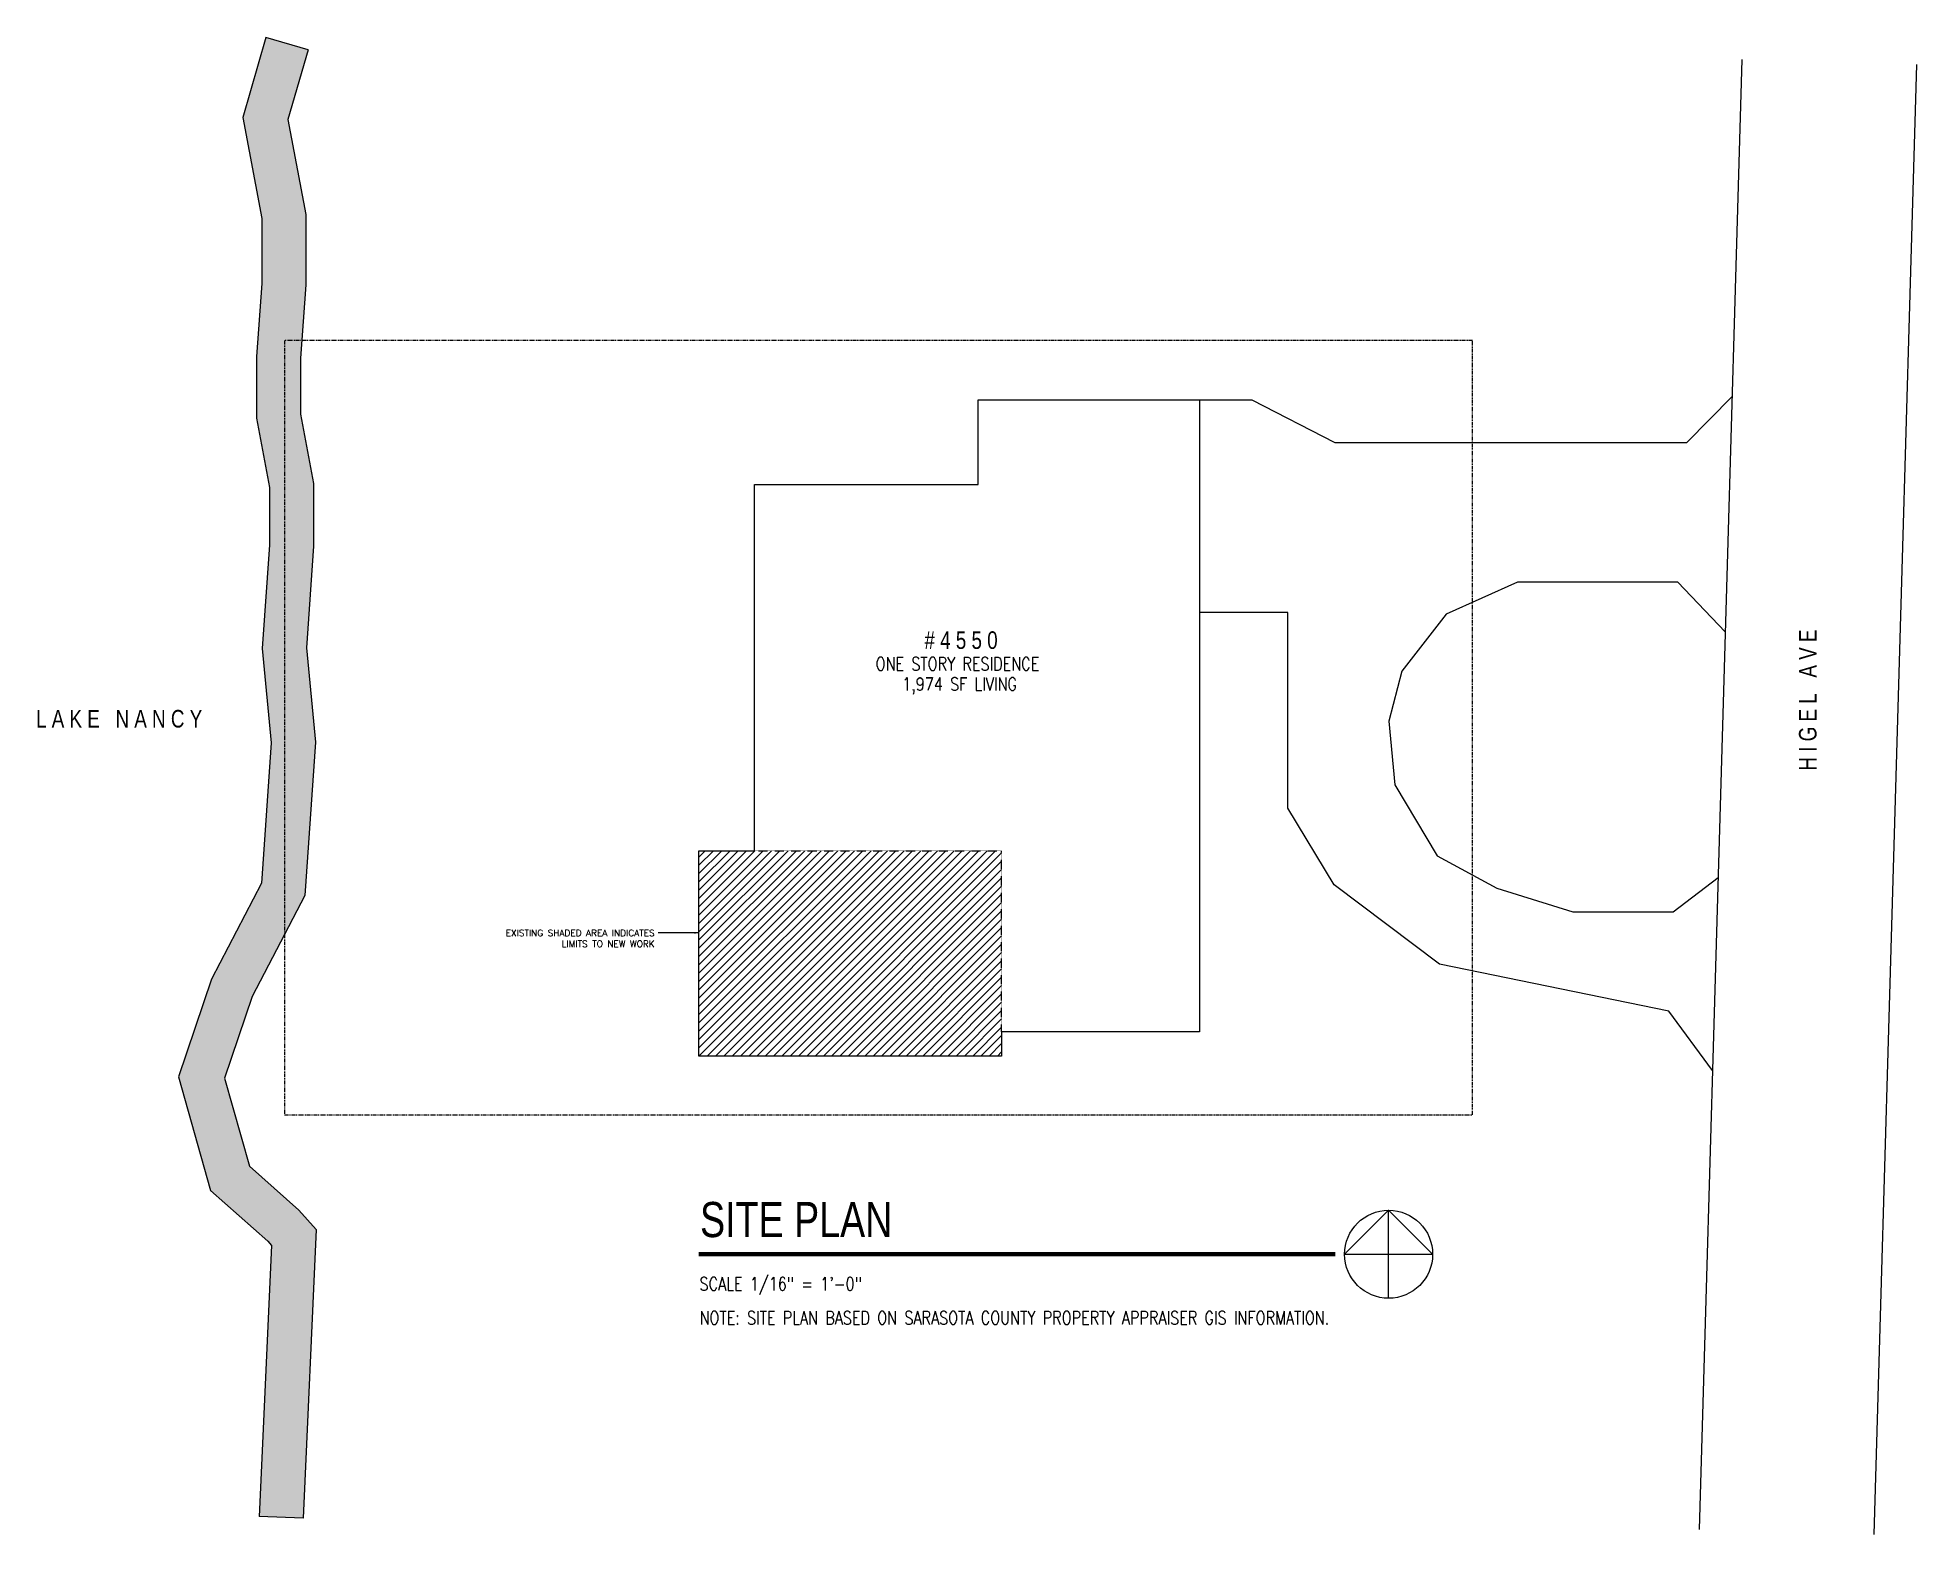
# Model space of a CAD drawing. Header units: inches. Extents: x -625442 to 34963, y -27993 to 66986.
# Drawn here: x 3808 to 6370, y 1342 to 3384 of the extents above; entities that cross this region are included whole.
import ezdxf

# ---------------------------------------------------------------- set-up
doc = ezdxf.new("R2010")
doc.units = ezdxf.units.IN
doc.header["$LTSCALE"] = 0.5
doc.header["$MEASUREMENT"] = 0
doc.linetypes.add('HIDDEN', pattern=[0.375, 0.25, -0.125])
doc.linetypes.add('PHANTOM', pattern=[20, 10, -2, 2, -2, 2, -2])
for name, color, linetype in [('0-TEXT', 30, 'Continuous'), ('C-PROP-LINE', 130, 'PHANTOM'), ('E-HATCH 50', 203, 'Continuous'), ('P-BELOW-LIGHT', 143, 'Continuous'), ('P-DEMO', 124, 'HIDDEN'), ('P-HATCH', 214, 'Continuous'), ('P-WALL', 90, 'Continuous')]:
    doc.layers.add(name, color=color, linetype=linetype)
doc.styles.add('1-4T', font='Zap601Rm.ttf', dxfattribs={"width": 0.8, "height": 12})
doc.styles.add('PGAL-DIM', font='archstyl.shx')
doc.styles.add('sapa notes', font='romans.shx', dxfattribs={"width": 0.8})
doc.styles.add('TEXT', font='romans.shx')
doc.dimstyles.new('LEADER48', dxfattribs={"dimscale": 48, "dimtxt": 0.09375, "dimasz": 0.125, "dimexe": 0.09375, "dimexo": 0.125, "dimgap": 0.039062, "dimtad": 1, "dimdec": 4, "dimzin": 3, "dimdsep": 46, "dimlunit": 4, "dimtxsty": 'PGAL-DIM', "dimcen": 0.09375, "dimadec": 0, "dimazin": 0, "dimtfac": 1, "dimtdec": 5, "dimtix": 1, "dimtofl": 0, "dimtmove": 2, "dimatfit": 3, "dimfxl": 1, "dimtolj": 1, "dimtzin": 3, "dimarcsym": 0})

msp = doc.modelspace()

# ---------------------------------------------------------------- texts
at = {"layer": '0-TEXT', "style": '1-4T', "width": 0.8}
msp.add_text('H I G E L   A V E', height=23.976, rotation=90, dxfattribs=at).set_placement((6234.19213, 2383.96691))
at = {"layer": '0-TEXT', "width": 0.8}
for s, height, style, p in [('L A K E   N A N C Y', 23.976, '1-4T', (3806.0437, 2442.73314)), ('SITE PLAN', 47.952, '1-4T', (4711.5577, 1747.80693)), ('SCALE 1/16" = 1\'-0"', 17.982, 'sapa notes', (4710.88676, 1675.0571)), ('NOTE: SITE PLAN BASED ON SARASOTA COUNTY PROPERTY APPRAISER GIS INFORMATION.', 17.982, 'sapa notes', (4710.88676, 1628.82))]:
    msp.add_text(s, height=height, dxfattribs=dict(at, style=style)).set_placement(p)
at = {"layer": '0-TEXT', "insert": (4649.66877, 2143.24544), "char_height": 8.91, "width": 244.7360331, "attachment_point": 9, "style": 'TEXT'}
msp.add_mtext('\\A1;EXISTING SHADED AREA INDICATES LIMITS TO NEW WORK', dxfattribs=at)

# ---------------------------------------------------------------- hatches: boundary and pattern name
at = {"layer": 'E-HATCH 50'}
h = msp.add_hatch(dxfattribs=at)
h.set_pattern_fill('DASH', color=256, scale=96)
h.set_pattern_definition([(0, (-4836.586, -1873.464), (12, 12), [12, -12])])
h.paths.add_polyline_path([(4149.5832, 3271.72657), (4177.00754, 3366.99528), (4119.34894, 3383.59306), (4087.99036, 3274.65728), (4113.81409, 3136.81257), (4113.81409, 3048.29155), (4106.88636, 2948.56187), (4106.88636, 2864.45003), (4124.61568, 2769.87405), (4124.61568, 2691.98692), (4114.60348, 2550.55358), (4126.75853, 2421.96381), (4113.40445, 2230.28559), (4045.40327, 2099.50243), (4000.36719, 1966.21917), (4044.16442, 1811.2805), (4121.98481, 1742.15276), (4127.03921, 1736.51748), (4110.33994, 1367.04925), (4170.27875, 1364.34013), (4188.08573, 1758.31625), (4164.37738, 1784.74928), (4097.12923, 1844.4857), (4063.1654, 1964.6374), (4100.76767, 2075.92044), (4144.89418, 2160.78671), (4144.89418, 2970.73314), (4168.57108, 2970.73314), (4173.81409, 3046.2101), (4173.81409, 3142.38429)])
h.paths.add_polyline_path([(4184.61568, 2689.86584), (4184.61568, 2775.44933), (4166.88636, 2870.0253), (4166.88636, 2946.48043), (4168.57108, 2970.73314), (4144.89418, 2970.73314), (4144.89418, 2160.78671), (4172.39249, 2213.67277), (4186.95574, 2422.70694), (4174.80386, 2551.26316)], flags=17)
at = {"layer": 'P-HATCH'}
h = msp.add_hatch(dxfattribs=at)
h.set_pattern_fill('ANSI31', color=256, scale=64)
h.paths.add_polyline_path([(5122.89418, 2274.73314), (4785.89418, 2274.73314), (4709.89418, 2274.73314), (4709.89418, 1994.73314), (5122.89418, 1994.73314), (5122.89418, 2027.73314)])

# ---------------------------------------------------------------- linework, layer by layer
at = {"layer": '0-TEXT', "const_width": 5.994}
msp.add_lwpolyline([(4709.89418, 1724.4115), (5578.00761, 1724.4115)], dxfattribs=at)
at = {"layer": 'C-PROP-LINE'}
msp.add_lwpolyline([(5764.89418, 1914.73314), (5764.89418, 2970.73314), (4144.89418, 2970.73314), (4144.89418, 1914.73314)], close=True, dxfattribs=at)
at = {"layer": 'DEFPOINTS'}
for p, q in [((4177.00754, 3366.99528), (4119.34894, 3383.59306)), ((4170.27875, 1364.34013), (4110.33994, 1367.04925))]:
    msp.add_line(p, q, dxfattribs=at)
msp.add_lwpolyline([(4119.34894, 3383.59306), (4087.99036, 3274.65728), (4113.81409, 3136.81257), (4113.81409, 3048.29155), (4106.88636, 2948.56187), (4106.88636, 2864.45003), (4124.61568, 2769.87405), (4124.61568, 2691.98692), (4114.60348, 2550.55358), (4126.75853, 2421.96381), (4113.40445, 2230.28559), (4045.40327, 2099.50243), (4000.36719, 1966.21917), (4044.16442, 1811.2805), (4121.98481, 1742.15276), (4127.03921, 1736.51748), (4110.33994, 1367.04925)], dxfattribs=at)
at = {"layer": 'P-BELOW-LIGHT'}
for p, q in [((6132.39056, 3353.58216), (6074.3252, 1349.28706)), ((6370.39229, 3346.68714), (6312.32693, 1342.39204)), ((5826.22143, 2640.78442), (5729.11598, 2597.24133)), ((6045.12562, 2640.78442), (5826.22143, 2640.78442)), ((6045.12562, 2640.78442), (6109.78513, 2573.28995)), ((5729.11598, 2597.24133), (5668.44885, 2519.50526)), ((5668.44885, 2519.50526), (5651.02737, 2451.42)), ((5651.02737, 2451.42), (5659.25883, 2364.67342)), ((5659.25883, 2364.67342), (5716.97068, 2267.65694)), ((5716.97068, 2267.65694), (5797.99453, 2223.87318)), ((6038.66567, 2191.48517), (6100.08423, 2238.43514)), ((5797.99453, 2223.87318), (5901.82526, 2191.48517)), ((5901.82526, 2191.48517), (6038.66567, 2191.48517))]:
    msp.add_line(p, q, dxfattribs=at)
for points in [[(4177.00754, 3366.99528), (4149.5832, 3271.72657), (4173.81409, 3142.38429), (4173.81409, 3046.2101), (4166.88636, 2946.48043), (4166.88636, 2870.0253), (4184.61568, 2775.44933), (4184.61568, 2689.86584), (4174.80386, 2551.26316), (4186.95574, 2422.70694), (4172.39249, 2213.67277), (4100.76767, 2075.92044), (4063.1654, 1964.6374), (4097.12923, 1844.4857), (4164.37738, 1784.74928), (4188.08573, 1758.31625), (4170.27875, 1364.34013)], [(5392.89418, 2889.73314), (5464.17626, 2889.73314), (5577.23765, 2831.25525), (6057.34312, 2831.25525), (6119.08236, 2894.21095)], [(6092.45968, 1975.25135), (6032.80472, 2056.11113), (5720.19951, 2119.94458), (5576.53468, 2228.39145), (5512.96024, 2332.97512), (5512.96024, 2599.45315), (5392.89418, 2599.45315)]]:
    msp.add_lwpolyline(points, dxfattribs=at)
at = {"layer": 'P-DEMO'}
for p in [(4785.89418, 2274.73314), (5122.89418, 2027.73314)]:
    msp.add_line(p, (5122.89418, 2274.73314), dxfattribs=at)
at = {"layer": 'P-WALL'}
for p, q in [((5090.96217, 2773.97241), (5090.96217, 2889.73314)), ((5090.96217, 2889.73314), (5392.89418, 2889.73314)), ((5392.89418, 2889.73314), (5392.89418, 2027.73314)), ((4785.89418, 2773.97241), (5090.96217, 2773.97241)), ((4785.89418, 2274.73314), (4785.89418, 2773.97241)), ((4709.89418, 2274.73314), (4785.89418, 2274.73314)), ((4709.89418, 1994.73314), (4709.89418, 2274.73314)), ((5392.89418, 2027.73314), (5122.89418, 2027.73314)), ((5122.89418, 2027.73314), (5122.89418, 1994.73314)), ((5122.89418, 1994.73314), (4709.89418, 1994.73314))]:
    msp.add_line(p, q, dxfattribs=at)
msp.add_lwpolyline([(5650.64701, 1664.4115), (5650.64701, 1784.4115), (5590.64701, 1724.4115), (5710.64701, 1724.4115), (5650.64701, 1784.4115)], dxfattribs=at)
msp.add_circle((5650.64701, 1724.4115), 60, dxfattribs=at)

msp.set_redraw_order([(e.dxf.handle, doc.entitydb.next_handle()) for e in msp.query("TEXT MTEXT ATTDEF DIMENSION ARC_DIMENSION")])  # texts and dimensions are drawn at this point

# ---------------------------------------------------------------- leaders
at = {"layer": '0-TEXT'}
msp.add_leader([(4709.89418, 2162.55921), (4664.22484, 2162.55921), (4654.26533, 2162.55921)], dimstyle='LEADER48', dxfattribs=at)

# ---------------------------------------------------------------- next in the draw order: wipeouts: each hides what was drawn before it
msp.add_wipeout([(4946.75262, 2514.35719), (5210.74551, 2514.35719), (5210.74551, 2544.92659), (4946.75262, 2544.92659)]).dxf.layer = '0-TEXT'

# ---------------------------------------------------------------- next in the draw order: texts
at = {"layer": '0-TEXT', "style": 'sapa notes', "width": 0.8}
msp.add_text('ONE STORY RESIDENCE', height=17.982, dxfattribs=at).set_placement((4950.99124, 2520.65089))

# ---------------------------------------------------------------- next in the draw order: wipeouts: each hides what was drawn before it
for points in [[(5010.79319, 2540.98344), (5136.79254, 2540.98344), (5136.79254, 2582.78581), (5010.79319, 2582.78581)], [(4945.38256, 2475.72371), (5216.22574, 2475.72371), (5216.22574, 2509.71825), (4945.38256, 2509.71825)]]:
    msp.add_wipeout(points).dxf.layer = '0-TEXT'

# ---------------------------------------------------------------- next in the draw order: texts
at = {"layer": '0-TEXT', "width": 0.8}
for s, height, style, p in [('# 4 5 5 0', 23.976, '1-4T', (5017.60995, 2549.93027)), ('1,974 SF LIVING', 17.982, 'sapa notes', (4987.2391, 2493.14186))]:
    msp.add_text(s, height=height, dxfattribs=dict(at, style=style)).set_placement(p)

# ---------------------------------------------------------------- next in the draw order: wipeouts: each hides what was drawn before it
msp.add_wipeout([(5028.98405, 2440.38353), (5216.25374, 2440.38353), (5216.25374, 2474.37807), (5028.98405, 2474.37807)]).dxf.layer = '0-TEXT'

doc.saveas('drawing.dxf')
